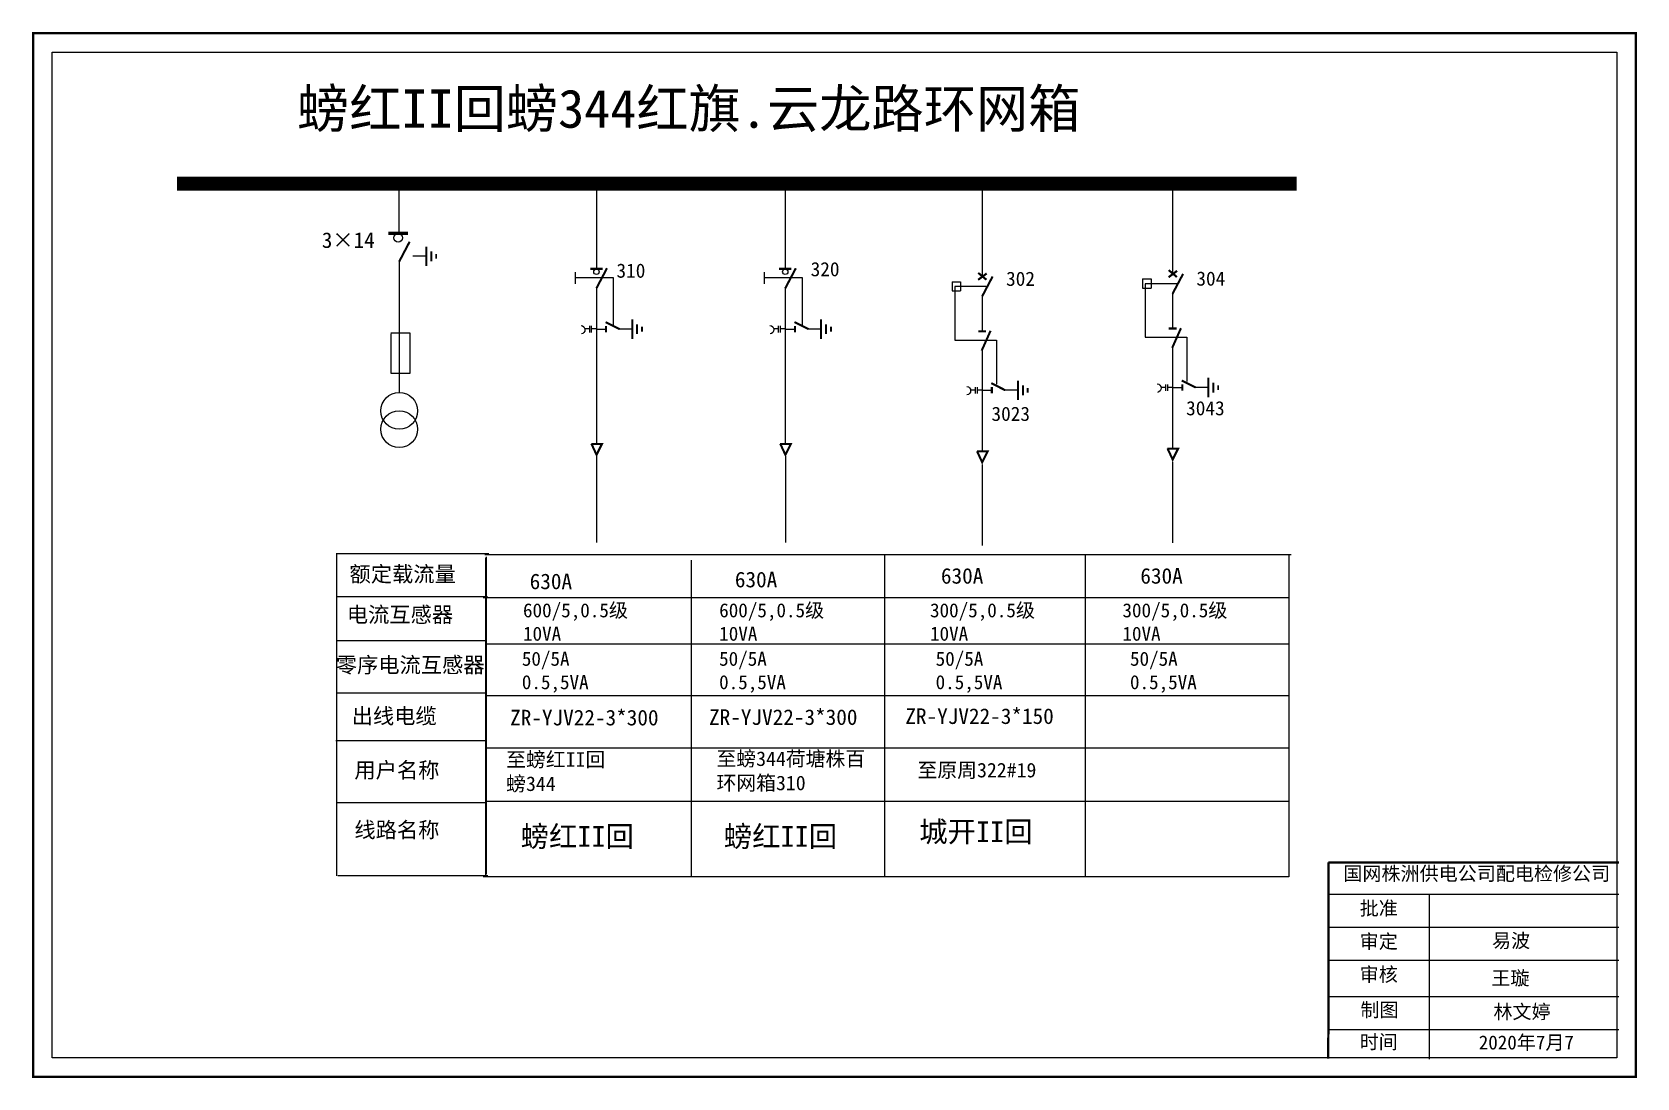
# Model space of a CAD drawing. Extents: x 27 to 779, y -100 to 136.
# Drawn here: x 37.1 to 203, y 27.9 to 136 of the extents above; entities that cross this region are included whole.
import ezdxf

# ---------------------------------------------------------------- set-up
doc = ezdxf.new("R2010")
doc.units = 0
doc.header["$LTSCALE"] = 0.774411
doc.linetypes.add('ACAD_ISO02W100', pattern=[15, 12, -3])
doc.linetypes.add('CENTER', pattern=[50.8, 31.75, -6.35, 6.35, -6.35])
doc.layers.get('0').update_dxf_attribs({"linetype": 'CONTINUOUS'})
doc.layers.add('2', color=7, linetype='CONTINUOUS')
doc.styles.add('hztxt_txtstyle_2.70_0_0', font='simkai.ttf', dxfattribs={"height": 2.7})
doc.styles.add('STYLE1', font='txt.shx', dxfattribs={"height": 2.6})
doc.styles.add('字体', font='simkai_0.ttf', dxfattribs={"height": 2.5})
doc.styles.add('楷体_GB2312_txtstyle_1.09_0_0', font='simkai_0.ttf', dxfattribs={"height": 1.0944})

msp = doc.modelspace()

# ---------------------------------------------------------------- texts
at = {"color": 0, "linetype": 'Continuous', "style": 'hztxt_txtstyle_2.70_0_0'}
for s, height, p in [('3×14', 1.611, (67.04, 113.7)), ('310', 1.464, (97.5, 110.62)), ('320', 1.464, (117.57, 110.77)), ('302', 1.464, (137.77, 109.78)), ('304', 1.464, (157.44, 109.8)), ('3023', 1.464, (136.26, 95.82)), ('3043', 1.464, (156.38, 96.4))]:
    msp.add_text(s, height=height, dxfattribs=at).set_placement(p)
at = {"color": 0, "linetype": 'Continuous', "attachment_point": 1}
for s, insert, char_height, width, style in [('{\\fSimSun|b0|i0|c134|p54;螃红II回螃344红旗.云龙路环网箱}', (64.48, 130.08), 3.96, 106.1545, '字体'), ('{\\fSimSun|b0|i0|c134|p2;额定载流量}', (69.91, 80.8), 1.6109, 25.9694, 'hztxt_txtstyle_2.70_0_0'), ('{\\fSimSun|b0|i0|c134|p2;630A}', (88.53, 80.04), 1.6109, 25.9694, 'hztxt_txtstyle_2.70_0_0'), ('{\\fSimSun|b0|i0|c134|p2;630A}', (109.74, 80.23), 1.6109, 25.9694, 'hztxt_txtstyle_2.70_0_0'), ('{\\fSimSun|b0|i0|c134|p2;630A}', (131.04, 80.61), 1.6109, 25.9694, 'hztxt_txtstyle_2.70_0_0'), ('{\\fSimSun|b0|i0|c134|p2;630A}', (151.65, 80.61), 1.6109, 25.9694, 'hztxt_txtstyle_2.70_0_0'), ('{\\fSimSun|b0|i0|c134|p2;电流互感器}', (69.63, 76.61), 1.6109, 25.9694, 'hztxt_txtstyle_2.70_0_0'), ('\\A1;{\\fSimSun|b0|i0|c134|p2;600/5,0.5级\\P10VA}', (87.84, 76.97), 1.4498, 26.7332, 'hztxt_txtstyle_2.70_0_0'), ('\\A1;{\\fSimSun|b0|i0|c134|p2;600/5,0.5级\\P10VA}', (108.12, 76.97), 1.4498, 26.7332, 'hztxt_txtstyle_2.70_0_0'), ('\\A1;{\\fSimSun|b0|i0|c134|p2;300/5,0.5级\\P10VA}', (129.91, 76.97), 1.4498, 26.7332, 'hztxt_txtstyle_2.70_0_0'), ('\\A1;{\\fSimSun|b0|i0|c134|p2;300/5,0.5级\\P10VA}', (149.8, 76.97), 1.4498, 26.7332, 'hztxt_txtstyle_2.70_0_0'), ('{\\fSimSun|b0|i0|c134|p2;零序电流互感器}', (68.49, 71.41), 1.6109, 25.9694, 'hztxt_txtstyle_2.70_0_0'), ('{\\fSimSun|b0|i0|c134|p2;50/5A\\P0.5,5VA}', (87.72, 71.96), 1.4498, 25.9694, 'hztxt_txtstyle_2.70_0_0'), ('{\\fSimSun|b0|i0|c134|p2;50/5A\\P0.5,5VA}', (108.11, 71.96), 1.4498, 25.9694, 'hztxt_txtstyle_2.70_0_0'), ('{\\fSimSun|b0|i0|c134|p2;50/5A\\P0.5,5VA}', (130.49, 71.96), 1.4498, 25.9694, 'hztxt_txtstyle_2.70_0_0'), ('{\\fSimSun|b0|i0|c134|p2;50/5A\\P0.5,5VA}', (150.58, 71.96), 1.4498, 25.9694, 'hztxt_txtstyle_2.70_0_0'), ('{\\fSimSun|b0|i0|c134|p2;出线电缆}', (70.13, 66.13), 1.6109, 25.9694, 'hztxt_txtstyle_2.70_0_0'), ('ZR-YJV22-3*300', (86.51, 65.96), 1.6109, 25.9694, 'hztxt_txtstyle_2.70_0_0'), ('ZR-YJV22-3*300', (107.07, 66.01), 1.6109, 25.9694, 'hztxt_txtstyle_2.70_0_0'), ('ZR-YJV22-3*150', (127.36, 66.11), 1.6109, 25.9694, 'hztxt_txtstyle_2.70_0_0'), ('{\\fSimSun|b0|i0|c134|p2;用户名称^I}', (70.41, 60.54), 1.6109, 25.9694, 'hztxt_txtstyle_2.70_0_0'), ('{\\fSimSun|b0|i0|c134|p2;线路名称}', (70.41, 54.36), 1.6109, 25.9694, 'hztxt_txtstyle_2.70_0_0'), ('国网株洲供电公司配电检修公司', (172.63, 49.76), 1.4446, 39.4946, '字体'), ('{\\fKaiTi_GB2312|b0|i0|c134|p49;批准}', (174.32, 46.17), 1.4446, 11.2976, '字体'), ('\\f\uffbfﾬￌﾣﾤ_GB2312|b0|i0|c134|p49;审定', (174.32, 42.75), 1.4446, 11.2976, '字体'), ('{\\fSimHei|b0|i0|c134|p2;易波}', (188, 42.83), 1.4446, 11.2976, '字体'), ('\\f\uffbfﾬￌﾣﾤ_GB2312|b0|i0|c134|p49;审核', (174.32, 39.34), 1.4446, 11.2976, '字体'), ('王璇', (187.93, 38.96), 1.445, 11.2976, '字体'), ('\\f\uffbfﾬￌﾣﾤ_GB2312|b0|i0|c134|p49;制图', (174.4, 35.67), 1.4446, 11.2976, '字体'), ('\\f\uffbfﾬￌﾣﾤ_GB2312|b0|i0|c134|p49;时间', (174.32, 32.36), 1.4446, 11.2976, '字体'), ('2020{\\fSimHei|b0|i0|c134|p2;年}7{\\fSimHei|b0|i0|c134|p2;月7}', (186.63, 32.3), 1.4446, 21.1307, '字体')]:
    msp.add_mtext(s, dxfattribs=dict(at, insert=insert, char_height=char_height, width=width, style=style))
at = {"linetype": 'Continuous', "attachment_point": 1, "style": 'STYLE1'}
for s, insert, char_height, width in [('{\\fSimSun|b0|i0|c134|p2;至\\fSimSun|b0|i0|c134|p6;螃红II回\\P螃344}', (86.1, 61.58), 1.5028, 13.2757), ('{\\fSimSun|b0|i0|c134|p2;至\\fSimSun|b0|i0|c134|p6;螃344荷塘株百环网箱310^I}', (107.84, 61.66), 1.5028, 15.6397), ('{\\fSimSun|b0|i0|c134|p2;至原\\fSimSun|b0|i0|c134|p6;周322#19}', (128.62, 60.48), 1.5028, 13.2757), ('{\\fSimSun|b0|i0|c134|p6;城开II回}', (128.8, 54.44), 2.1468, 18.9654), ('{\\fSimSun|b0|i0|c134|p6;螃红II回}', (87.6, 53.95), 2.1468, 18.9654), ('{\\fSimSun|b0|i0|c134|p6;螃红II回}', (108.6, 53.95), 2.1468, 18.9654)]:
    msp.add_mtext(s, dxfattribs=dict(at, insert=insert, char_height=char_height, width=width))
at = {"color": 7, "linetype": 'Continuous', "insert": (188.15, 35.48), "char_height": 1.4446, "width": 11.2976, "attachment_point": 1, "style": '楷体_GB2312_txtstyle_1.09_0_0'}
msp.add_mtext('{\\fSimSun|b0|i0|c134|p2;林文婷^M^J}', dxfattribs=at)

# ---------------------------------------------------------------- blocks, each defined once
blk = doc.blocks.new('JD')
for points in [[(-2, 0.2), (-2, -0.2), (2, 0.2), (2, -0.2)], [(1, -1.2), (1, -0.8), (-1, -1.2), (-1, -0.8)], [(-0.5, -1.8), (-0.5, -2.2), (0.5, -1.8), (0.5, -2.2)]]:
    blk.add_trace(points)

# ---------------------------------------------------------------- linework, layer by layer
at = {"color": 0}
for p, q in [((75.01, 120.06), (75.01, 115.29)), ((95.43, 120.44), (95.43, 111.57)), ((114.95, 120.44), (114.95, 111.57)), ((135.3, 120.03), (135.3, 110.72)), ((154.98, 120.31), (154.98, 110.99)), ((76.46, 112.87), (77.83, 112.87)), ((75.04, 112.33), (75.04, 98.79)), ((95.43, 109.59), (95.43, 93.47)), ((114.95, 109.59), (114.95, 93.47)), ((132.2, 110.21), (133.07, 110.21)), ((132.2, 110.21), (132.2, 109.25)), ((133.07, 110.21), (133.07, 109.25)), ((151.89, 110.49), (152.76, 110.49)), ((151.89, 110.49), (151.89, 109.53)), ((151.89, 109.53), (152.76, 109.53)), ((152.76, 110.49), (152.76, 109.53)), ((132.2, 109.25), (133.07, 109.25)), ((135.3, 108.74), (135.3, 105.15)), ((154.98, 109.02), (154.98, 105.42)), ((95.43, 105.31), (96.43, 105.31)), ((97.74, 105.34), (99.11, 105.34)), ((114.95, 105.31), (115.95, 105.31)), ((117.26, 105.34), (118.63, 105.34)), ((135.3, 103.35), (135.3, 92.74)), ((154.98, 103.63), (154.98, 93.02)), ((135.3, 98.99), (136.3, 98.99)), ((137.61, 99.02), (138.98, 99.02)), ((154.98, 99.27), (155.98, 99.27)), ((157.29, 99.3), (158.66, 99.3)), ((84.17, 77.65), (68.63, 77.65)), ((84.11, 73.08), (68.57, 73.08)), ((84.11, 67.68), (68.57, 67.68)), ((84.05, 62.76), (68.51, 62.76)), ((84.11, 56.36), (68.56, 56.36))]:
    msp.add_line(p, q, dxfattribs=at)
at = {"color": 0, "linetype": 'ACAD_ISO02W100'}
for p, q in [((135.73, 109.71), (132.48, 109.71)), ((132.48, 109.71), (132.48, 104.18)), ((155.42, 109.99), (152.16, 109.99)), ((152.16, 109.99), (152.16, 104.46)), ((132.48, 104.18), (136.77, 104.18)), ((136.77, 104.18), (136.77, 99.62)), ((152.16, 104.46), (156.45, 104.46)), ((156.45, 104.46), (156.45, 99.89))]:
    msp.add_line(p, q, dxfattribs=at)
at = {"color": 0, "linetype": 'CENTER'}
for p, q in [((95.44, 92.17), (95.44, 83.26)), ((114.96, 92.17), (114.96, 83.26)), ((135.3, 91.32), (135.3, 82.95)), ((154.99, 91.59), (154.99, 83.22))]:
    msp.add_line(p, q, dxfattribs=at)
at = {"color": 0, "linetype": 'Continuous'}
for p, q in [((68.53, 82.12), (84.31, 82.12)), ((68.59, 48.81), (68.59, 82.12)), ((83.91, 82.02), (167.23, 82.02)), ((83.97, 81.66), (83.97, 48.72)), ((84.03, 81.76), (84.03, 48.96)), ((105.23, 81.44), (105.23, 48.74)), ((125.19, 81.96), (125.19, 48.72)), ((145.96, 81.96), (145.96, 48.72)), ((167, 81.94), (167, 48.69)), ((83.72, 77.57), (167, 77.57)), ((83.97, 72.79), (167, 72.79)), ((83.97, 67.44), (167, 67.44)), ((83.97, 62.03), (167, 62.03)), ((83.97, 56.52), (167, 56.52)), ((84.21, 48.81), (68.7, 48.81)), ((167, 48.71), (83.71, 48.71)), ((171.09, 46.92), (201.12, 46.92)), ((181.52, 46.92), (181.52, 29.85)), ((171.09, 43.5), (201.12, 43.5)), ((171.09, 40.08), (201.12, 40.08)), ((171.09, 36.34), (201.12, 36.34)), ((171.09, 32.92), (201.12, 32.92))]:
    msp.add_line(p, q, dxfattribs=at)
at = {"color": 0, "linetype": 'Continuous', "const_width": 0.241}
msp.add_lwpolyline([(37.22, 135.88), (202.86, 135.88), (202.86, 28.04), (37.22, 28.04)], close=True, dxfattribs=at)
at = {"color": 0, "linetype": 'Continuous'}
msp.add_lwpolyline([(39.17, 133.94), (200.91, 133.94), (200.91, 29.99), (39.17, 29.99)], close=True, dxfattribs=at)
at = {"color": 0}
for points, const_width in [([(52.08, 120.33), (167.81, 120.33)], 1.45), ([(73.92, 115.22), (75.96, 115.22)], 0.345), ([(75.04, 112.28), (76.12, 114.34)], 0.217), ([(94.79, 111.54), (96.07, 111.54)], 0.217), ([(95.43, 109.53), (96.52, 111.6)], 0.217), ([(114.31, 111.54), (115.59, 111.54)], 0.217), ([(114.95, 109.53), (116.04, 111.6)], 0.217), ([(134.88, 110.4), (135.77, 111.06)], 0.217), ([(134.89, 111.12), (135.74, 110.41)], 0.217), ([(154.57, 110.67), (155.45, 111.33)], 0.217), ([(154.58, 111.4), (155.43, 110.69)], 0.217), ([(135.3, 108.69), (136.38, 110.75)], 0.217), ([(154.98, 108.96), (156.07, 111.02)], 0.217), ([(96.38, 106.03), (97.83, 105.31)], 0.217), ([(96.43, 105.64), (96.43, 104.98)], 0.217), ([(115.9, 106.03), (117.35, 105.31)], 0.217), ([(115.95, 105.64), (115.95, 104.98)], 0.217), ([(134.91, 105.09), (135.71, 105.09)], 0.217), ([(135.25, 103.08), (136.17, 105.14)], 0.217), ([(154.59, 105.37), (155.4, 105.37)], 0.217), ([(154.94, 103.36), (155.85, 105.41)], 0.217), ([(136.24, 99.72), (137.69, 98.99)], 0.217), ([(155.93, 99.99), (157.38, 99.27)], 0.217), ([(155.98, 99.6), (155.98, 98.93)], 0.217), ([(136.3, 99.33), (136.3, 98.66)], 0.217), ([(94.9, 93.44), (96, 93.44), (95.44, 92.32), (94.91, 93.46)], 0.217), ([(114.42, 93.44), (115.52, 93.44), (114.96, 92.32), (114.43, 93.46)], 0.217), ([(154.45, 92.95), (155.55, 92.95), (154.99, 91.83), (154.46, 92.97)], 0.217), ([(134.76, 92.68), (135.87, 92.68), (135.3, 91.55), (134.77, 92.69)], 0.217)]:
    msp.add_lwpolyline(points, dxfattribs=dict(at, const_width=const_width))
for points in [[(93.24, 111.21), (93.24, 110)], [(112.76, 111.21), (112.76, 110)], [(74.18, 104.83), (74.18, 100.77), (76.19, 100.77), (76.19, 104.88), (74.18, 104.88)], [(94.7, 105.32), (94.24, 105.32)], [(94.7, 105.63), (94.7, 104.97)], [(94.9, 105.63), (94.9, 104.97)], [(95.43, 105.32), (94.9, 105.32)], [(114.22, 105.32), (113.76, 105.32)], [(114.22, 105.63), (114.22, 104.97)], [(114.42, 105.63), (114.42, 104.97)], [(114.95, 105.32), (114.42, 105.32)], [(154.25, 99.59), (154.25, 98.92)], [(154.45, 99.59), (154.45, 98.92)], [(134.56, 99), (134.11, 99)], [(134.56, 99.31), (134.56, 98.65)], [(134.77, 99.31), (134.77, 98.65)], [(135.29, 99), (134.77, 99)], [(154.25, 99.28), (153.79, 99.28)], [(154.98, 99.28), (154.45, 99.28)]]:
    msp.add_lwpolyline(points, dxfattribs=at)
at = {"color": 0, "linetype": 'ACAD_ISO02W100'}
for points in [[(97.21, 105.65), (97.21, 110.61), (93.24, 110.61)], [(116.73, 105.65), (116.73, 110.61), (112.76, 110.61)]]:
    msp.add_lwpolyline(points, dxfattribs=at)
at = {"color": 0}
for points in [[(93.85, 105.69, -0.877934), (93.87, 104.81)], [(113.37, 105.69, -0.877934), (113.39, 104.81)], [(153.4, 99.65, -0.877934), (153.42, 98.77)], [(133.72, 99.38, -0.877934), (133.73, 98.5)]]:
    msp.add_lwpolyline(points, format="xyb", dxfattribs=at)
at = {"color": 0, "linetype": 'Continuous', "const_width": 0.241}
for points in [[(171.09, 50.19), (171.08, 29.91)], [(171.09, 50.19), (201.12, 50.19)]]:
    msp.add_lwpolyline(points, dxfattribs=at)
at = {"color": 0}
for centre, radius in [((74.94, 114.73), 0.442), ((95.43, 111.23), 0.279), ((114.95, 111.23), 0.279)]:
    msp.add_circle(centre, radius, dxfattribs=at)
at = {"layer": '2', "color": 0}
for centre in [(75.05, 96.86), (75.05, 94.96)]:
    msp.add_circle(centre, 1.9, dxfattribs=at)

# ---------------------------------------------------------------- block references
at = {"color": 0, "xscale": 0.5074239429671596, "yscale": 0.5074239429671596, "zscale": 0.5074239429672135, "rotation": 90}
for p in [(77.85, 112.83), (99.13, 105.3), (118.65, 105.3), (139, 98.98), (158.68, 99.26)]:
    msp.add_blockref('JD', p, dxfattribs=at)

msp.set_redraw_order([(e.dxf.handle, doc.entitydb.next_handle()) for e in msp.query("TEXT MTEXT ATTDEF DIMENSION ARC_DIMENSION")])  # texts and dimensions are drawn at this point

doc.saveas('drawing.dxf')
